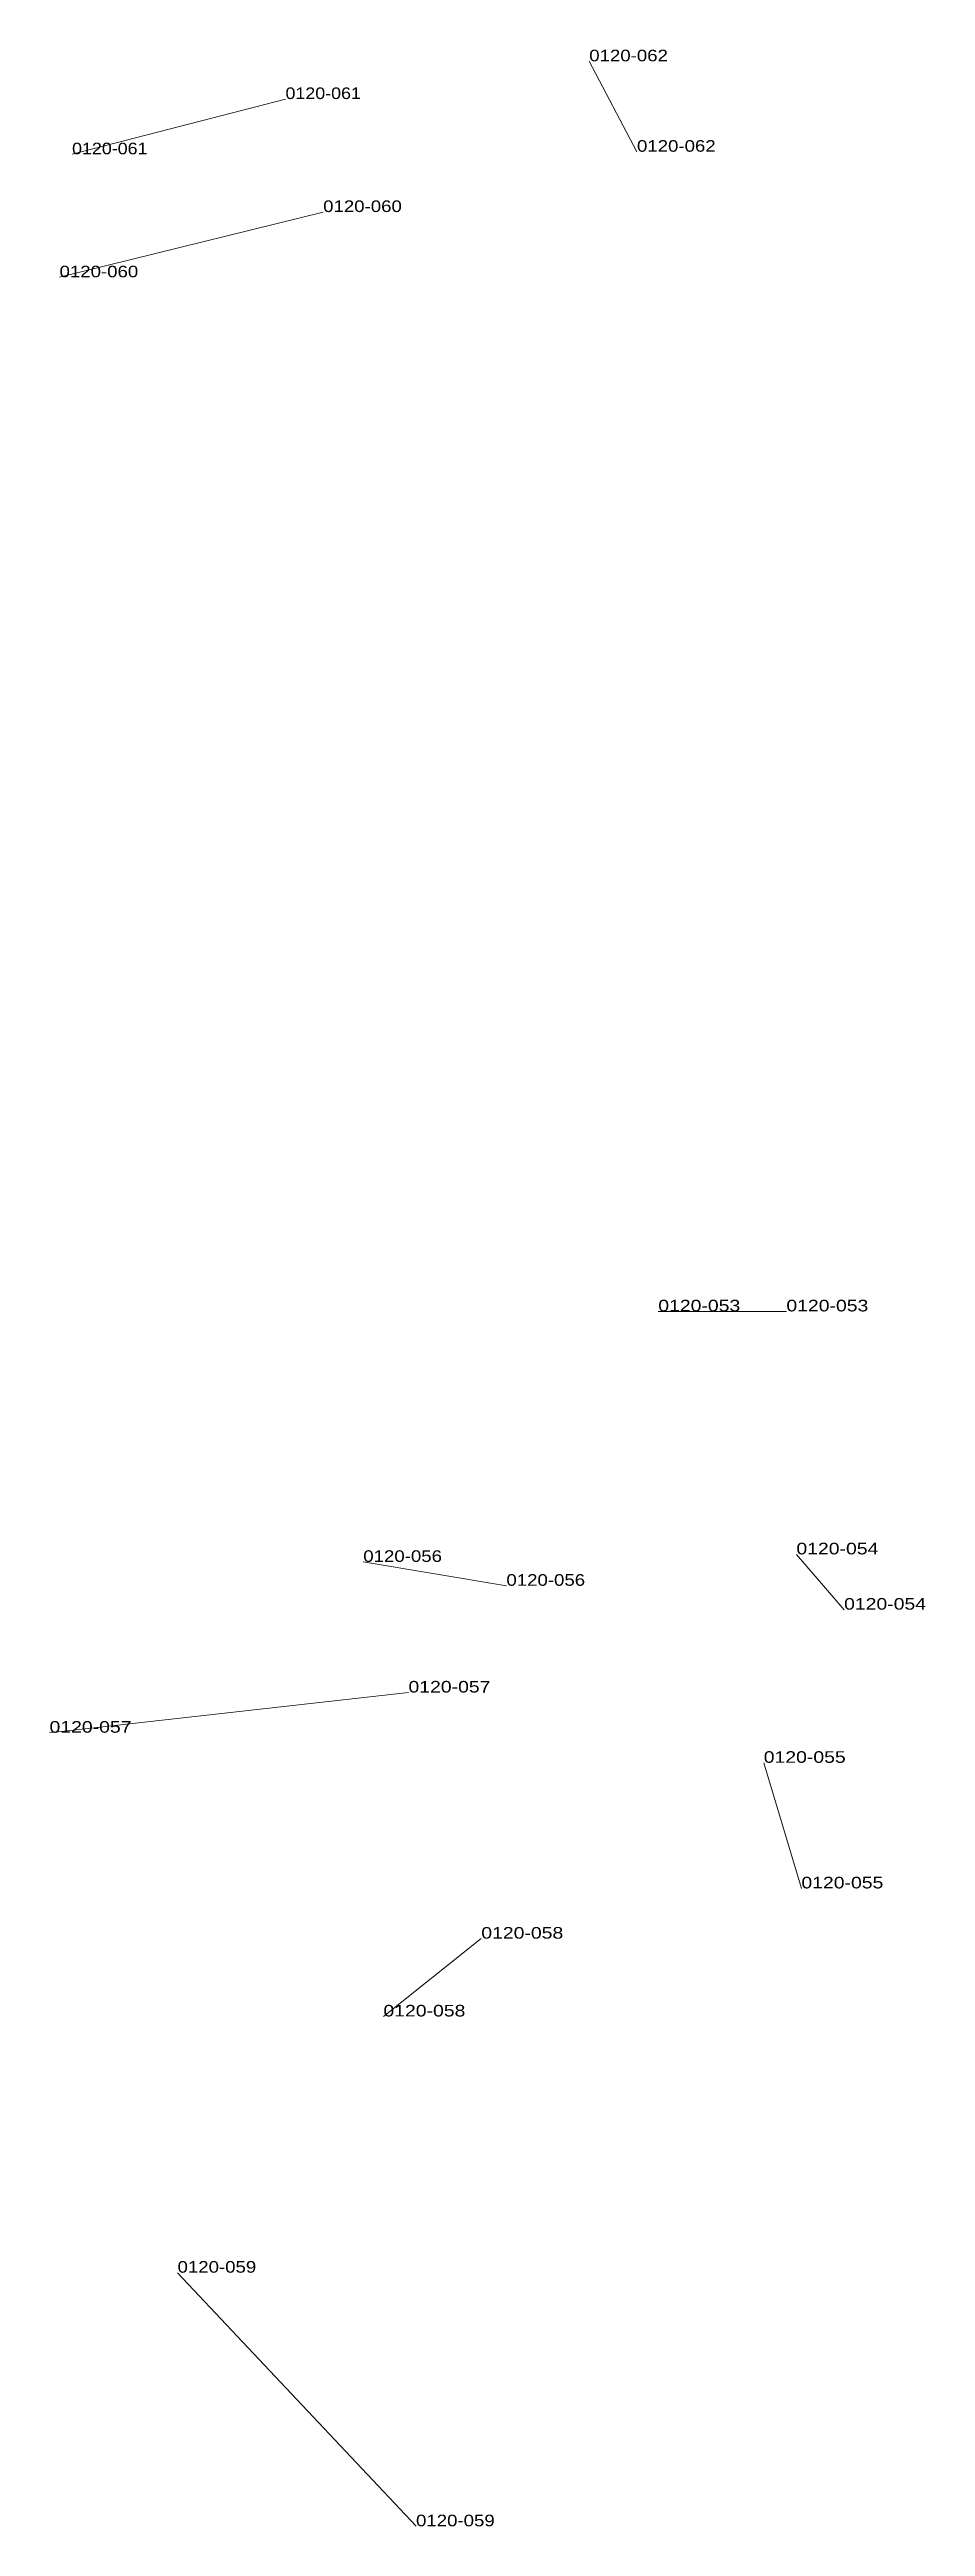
# Model space of a CAD drawing. Header units: metres. Extents: x 571156 to 607184, y 703608 to 727431.
# Drawn here: x 602260 to 602411, y 722306.6 to 722733.4 of the extents above; entities that cross this region are included whole.
import ezdxf

# ---------------------------------------------------------------- set-up
doc = ezdxf.new("R2010")
doc.units = ezdxf.units.M
doc.header["$LTSCALE"] = 0.8
doc.layers.add('60', color=7, linetype='Continuous', lineweight=13)
doc.layers.add('61', color=7, linetype='Continuous')

msp = doc.modelspace()

# ---------------------------------------------------------------- texts
at = {"layer": '60'}
for s, width, p in [('0120-061', 1.15, (602300.66, 722724.88)), ('0120-062', 1.2, (602361.25, 722715.8)), ('0120-060', 1.2, (602307.15, 722705.41)), ('0120-053', 1.25, (602364.92, 722515.97)), ('0120-056', 1.2, (602314.07, 722472.8)), ('0120-054', 1.25, (602396.95, 722464.57)), ('0120-057', 1.25, (602259.98, 722443.37)), ('0120-055', 1.25, (602389.59, 722416.54)), ('0120-058', 1.25, (602334.41, 722407.88)), ('0120-059', 1.2, (602323.16, 722306.62))]:
    msp.add_text(s, height=2, dxfattribs=dict(at, width=width)).set_placement(p)
at = {"layer": '61'}
for s, width, p in [('0120-062', 1.2, (602353.02, 722731.38)), ('0120-061', 1.15, (602263.87, 722715.36)), ('0120-060', 1.2, (602261.71, 722694.16)), ('0120-053', 1.25, (602387, 722515.97)), ('0120-054', 1.25, (602388.73, 722474.1)), ('0120-056', 1.2, (602338.74, 722468.69)), ('0120-057', 1.25, (602321.86, 722450.29)), ('0120-055', 1.25, (602383.1, 722438.18)), ('0120-058', 1.25, (602317.54, 722394.47)), ('0120-059', 1.2, (602282.05, 722350.32))]:
    msp.add_text(s, height=2, dxfattribs=dict(at, width=width)).set_placement(p)

# ---------------------------------------------------------------- linework, layer by layer
at = {"layer": '60'}
for p, q in [((602353.02, 722731.38), (602361.25, 722715.8)), ((602263.87, 722715.36), (602300.66, 722724.88)), ((602261.71, 722694.16), (602307.15, 722705.41)), ((602387, 722515.97), (602364.92, 722515.97)), ((602338.74, 722468.69), (602314.07, 722472.8)), ((602388.73, 722474.1), (602396.95, 722464.57)), ((602321.86, 722450.29), (602259.98, 722443.37)), ((602383.1, 722438.18), (602389.59, 722416.54)), ((602317.54, 722394.47), (602334.41, 722407.88)), ((602282.05, 722350.32), (602323.16, 722306.62))]:
    msp.add_line(p, q, dxfattribs=at)

msp.set_redraw_order([(e.dxf.handle, doc.entitydb.next_handle()) for e in msp.query("TEXT MTEXT ATTDEF DIMENSION ARC_DIMENSION")])  # texts and dimensions are drawn at this point

doc.saveas('drawing.dxf')
